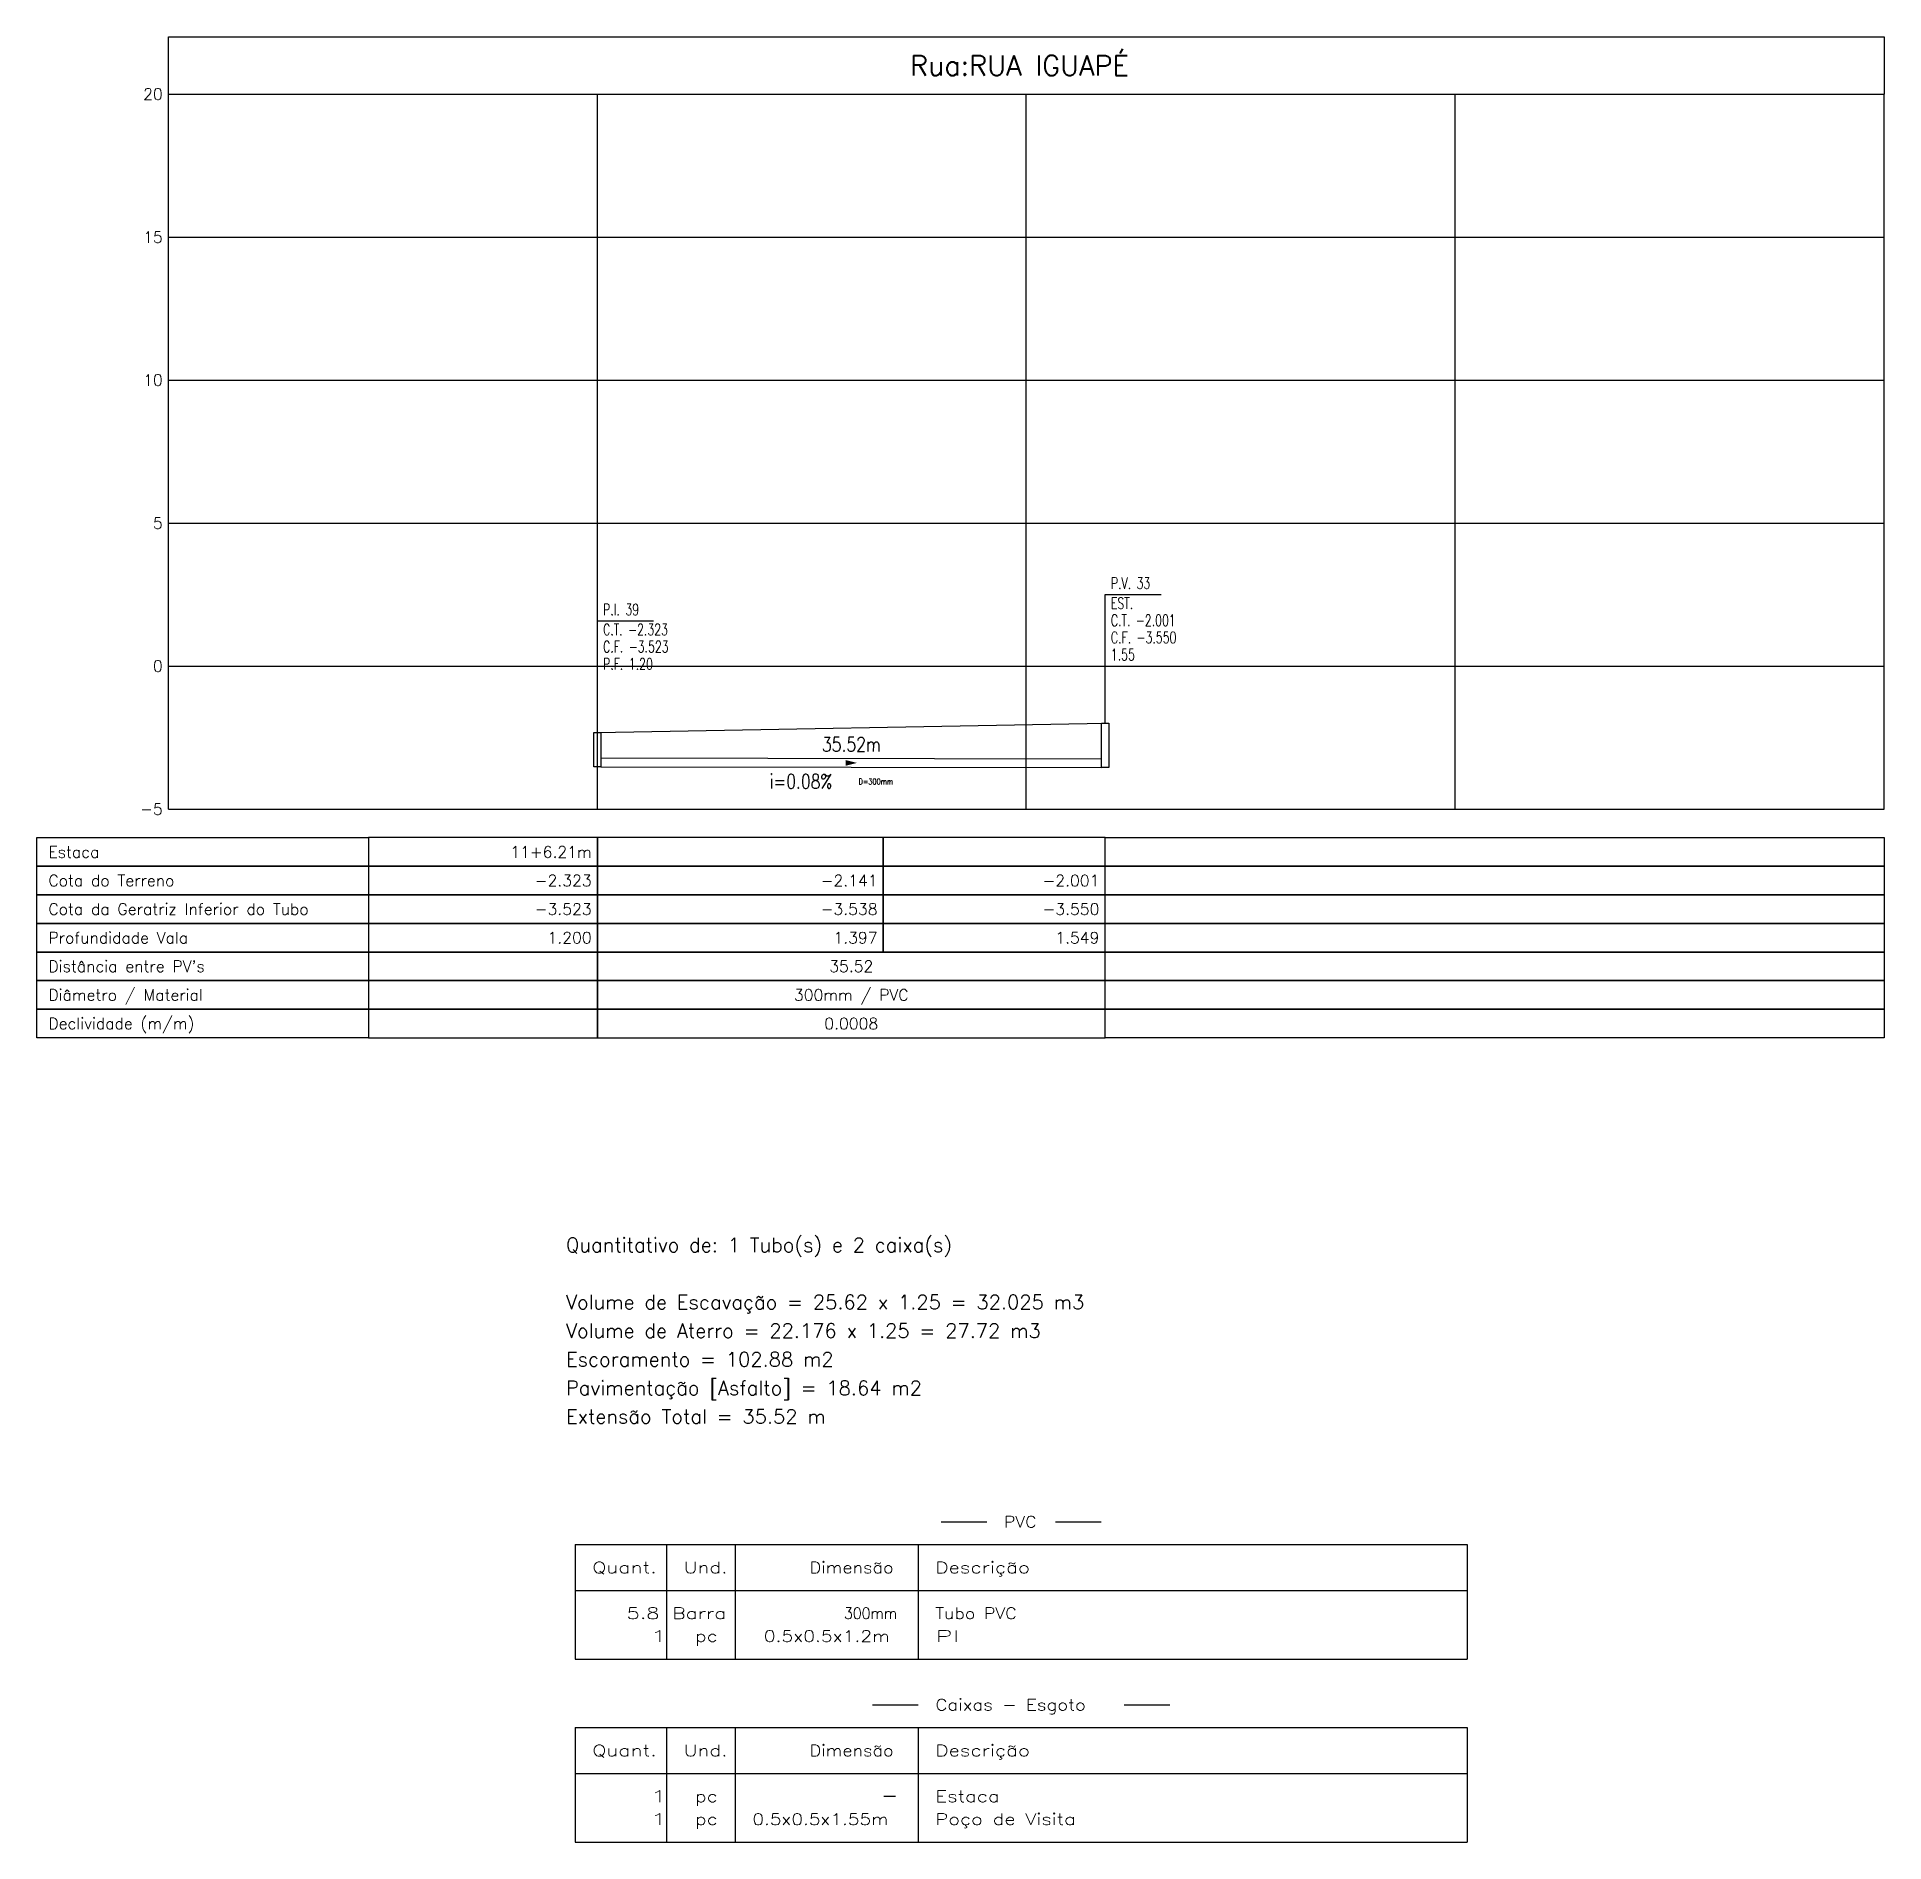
# Model space of a CAD drawing. Extents: x -6997814 to 14282083, y -16 to 289481930.
# Drawn here: x 363516.1 to 363645.3, y 7351493.1 to 7351619.3 of the extents above; entities that cross this region are included whole.
import ezdxf
from ezdxf.enums import TextEntityAlignment as Align

# ---------------------------------------------------------------- set-up
doc = ezdxf.new("R2010")
doc.units = 0
doc.header["$LTSCALE"] = 6.5
for name, color, linetype in [('Layer1', 250, 'CONTINUOUS'), ('LISTAGEM_LINHA', 7, 'CONTINUOUS'), ('LISTAGEM_TEXTO', 7, 'CONTINUOUS'), ('PS_IND_COMPRIMENTO', 7, 'CONTINUOUS'), ('PS_IND_DIAMETRO', 7, 'CONTINUOUS'), ('PS_IND_FLUXO', 3, 'CONTINUOUS'), ('PS_IND_INCLINACAO', 7, 'CONTINUOUS'), ('PS_PERFIL_CAIXAS', 7, 'CONTINUOUS'), ('PS_PERFIL_COTA_LIN', 7, 'CONTINUOUS'), ('PS_PERFIL_COTA_TXT', 5, 'CONTINUOUS'), ('PS_PERFIL_GRADE', 8, 'CONTINUOUS'), ('PS_PERFIL_TERRENO', 3, 'CONTINUOUS'), ('PS_PERFIL_TITULOS', 5, 'CONTINUOUS'), ('PS_PERFIL_TUBO', 7, 'CONTINUOUS'), ('PS_PONTOS_IDENTIFICACAO_LIN', 7, 'CONTINUOUS'), ('PS_PONTOS_IDENTIFICACAO_TXT', 7, 'CONTINUOUS')]:
    doc.layers.add(name, color=color, linetype=linetype)
doc.styles.add('ROMANS', font='romans.shx')
doc.styles.get("Standard").update_dxf_attribs({"font": 'simplex.shx'})

msp = doc.modelspace()

# ---------------------------------------------------------------- texts
at = {"layer": 'Layer1', "color": 7, "lineweight": -2, "style": 'ROMANS'}
for s, p in [('Quantitativo de: 1 Tubo(s) e 2 caixa(s)', (363553.14124, 7351534.34267)), ('Volume de Escavação = 25.62 x 1.25 = 32.025 m3', (363553.14124, 7351530.34267)), ('Volume de Aterro = 22.176 x 1.25 = 27.72 m3', (363553.14124, 7351528.34267)), ('Escoramento = 102.88 m2', (363553.14124, 7351526.34267)), ('Pavimentação [Asfalto] = 18.64 m2', (363553.14124, 7351524.34267)), ('Extensão Total = 35.52 m', (363553.14124, 7351522.34267))]:
    msp.add_text(s, height=1, dxfattribs=at).set_placement(p)
at = {"layer": 'LISTAGEM_TEXTO', "lineweight": -2, "style": 'ROMANS'}
for s, width, p in [('PVC', 1.105263, (363583.78641, 7351515.08088)), ('Quant.', 1.298969, (363554.98641, 7351511.88088)), ('Und.', 1.272727, (363561.38641, 7351511.88088)), ('Dimensão', 1.135135, (363570.18641, 7351511.88088)), ('Descrição', 1.277027, (363578.98641, 7351511.88088)), ('5.8', 1.340426, (363557.38641, 7351508.68088)), ('Barra', 1.296296, (363560.58641, 7351508.68088)), ('300mm', 0.905172, (363572.58641, 7351508.68088)), ('Tubo PVC', 1.112583, (363578.98641, 7351508.68088)), ('1', 1.909091, (363558.98641, 7351507.08088)), ('pc', 1.235294, (363562.18641, 7351507.08088)), ('0.5x0.5x1.2m', 1.2, (363566.98641, 7351507.08088)), ('PI', 1.68, (363578.98641, 7351507.08088)), ('Caixas - Esgoto', 1.162362, (363578.98641, 7351502.28088)), ('Quant.', 1.298969, (363554.98641, 7351499.08088)), ('Und.', 1.272727, (363561.38641, 7351499.08088)), ('Dimensão', 1.135135, (363570.18641, 7351499.08088)), ('Descrição', 1.277027, (363578.98641, 7351499.08088)), ('1', 1.909091, (363558.98641, 7351495.88088)), ('pc', 1.235294, (363562.18641, 7351495.88088)), ('Estaca', 1.26, (363578.98641, 7351495.88088)), ('1', 1.909091, (363558.98641, 7351494.28088)), ('pc', 1.235294, (363562.18641, 7351494.28088)), ('0.5x0.5x1.55m', 1.186957, (363566.18641, 7351494.28088)), ('Poço de Visita', 1.25641, (363578.98641, 7351494.28088))]:
    msp.add_text(s, height=0.8, dxfattribs=dict(at, width=width)).set_placement(p)
at = {"layer": 'PS_IND_COMPRIMENTO', "lineweight": -2, "width": 0.8}
msp.add_text('35.52m', height=1, rotation=359.9103363, dxfattribs=at).set_placement((363573.10171, 7351569.85321), align=Align.MIDDLE_CENTER)
at = {"layer": 'PS_IND_DIAMETRO', "lineweight": -2, "width": 0.8}
msp.add_text('D=300mm', height=0.4, rotation=359.9103363, dxfattribs=at).set_placement((363574.81764, 7351567.25052), align=Align.MIDDLE_CENTER)
at = {"layer": 'PS_IND_INCLINACAO', "lineweight": -2, "width": 0.8}
msp.add_text('i=0.08%', height=1, rotation=359.9103363, dxfattribs=at).set_placement((363569.57765, 7351567.25872), align=Align.MIDDLE_CENTER)
at = {"layer": 'PS_PERFIL_COTA_TXT', "lineweight": -2}
for s, p in [('Estaca', (363516.94088, 7351562.32581)), ('Cota do Terreno', (363516.94088, 7351560.32581)), ('Cota da Geratriz Inferior do Tubo', (363516.94088, 7351558.32581)), ('Profundidade Vala', (363516.94088, 7351556.32581)), ("Distância entre PV's", (363516.94088, 7351554.32581)), ('Diâmetro / Material', (363516.94088, 7351552.32581)), ('Declividade (m/m)', (363516.94088, 7351550.32581))]:
    msp.add_text(s, height=0.8, dxfattribs=at).set_placement(p, align=Align.MIDDLE_LEFT)
for s, p in [('11+6.21m', (363554.94088, 7351562.32581)), ('-2.323', (363554.94088, 7351560.32581)), ('-2.141', (363574.94088, 7351560.32581)), ('-2.001', (363590.45847, 7351560.32581)), ('-3.523', (363554.94088, 7351558.32581)), ('-3.538', (363574.94088, 7351558.32581)), ('-3.550', (363590.45847, 7351558.32581)), ('1.200', (363554.94088, 7351556.32581)), ('1.397', (363574.94088, 7351556.32581)), ('1.549', (363590.45847, 7351556.32581))]:
    msp.add_text(s, height=0.8, dxfattribs=at).set_placement(p, align=Align.MIDDLE_RIGHT)
for s, p in [('35.52', (363573.09968, 7351554.32581)), ('300mm / PVC', (363573.09968, 7351552.32581)), ('0.0008', (363573.09968, 7351550.32581))]:
    msp.add_text(s, height=0.8, dxfattribs=at).set_placement(p, align=Align.MIDDLE_CENTER)
at = {"layer": 'PS_PERFIL_TITULOS', "lineweight": -2}
msp.add_text('Rua:RUA IGUAPÉ ', height=1.4, dxfattribs=at).set_placement((363585.34088, 7351617.32581), align=Align.MIDDLE_CENTER)
at = {"layer": 'PS_PONTOS_IDENTIFICACAO_TXT', "lineweight": -2, "width": 0.7}
for s, p in [('P.V. 33', (363591.25847, 7351580.72401)), ('P.I. 39', (363555.74088, 7351578.88061)), ('EST. ', (363591.25847, 7351579.32401)), ('C.T. -2.323', (363555.74088, 7351577.48061)), ('C.T. -2.001', (363591.25847, 7351578.12401)), ('C.F. -3.523', (363555.74088, 7351576.28061)), ('C.F. -3.550', (363591.25847, 7351576.92401)), ('P.F. 1.20', (363555.74088, 7351575.08061)), ('1.55', (363591.25847, 7351575.72401))]:
    msp.add_text(s, height=0.8, dxfattribs=at).set_placement(p)

# ---------------------------------------------------------------- blocks, each defined once
blk = doc.blocks.new('*U537')
at = {"layer": 'PS_PERFIL_GRADE', "linetype": 'Continuous', "lineweight": -2}
for p, q in [((0, 0), (0, 50)), ((0, 50), (120, 50)), ((30, 0), (30, 50)), ((60, 0), (60, 50)), ((90, 0), (90, 50)), ((120, 0), (120, 50)), ((0, 40), (120, 40)), ((0, 30), (120, 30)), ((0, 20), (120, 20)), ((0, 10), (120, 10)), ((0, 0), (120, 0))]:
    blk.add_line(p, q, dxfattribs=at)
blk.add_lwpolyline([(0, 50), (0, 54), (120, 54), (120, 50)], dxfattribs=at)
at = {"layer": 'PS_PERFIL_GRADE', "lineweight": -2}
for s, p in [('20', (-0.4, 50)), ('15', (-0.4, 40)), ('10', (-0.4, 30)), ('5', (-0.4, 20)), ('0', (-0.4, 10)), ('-5', (-0.4, 0))]:
    blk.add_text(s, height=0.8, dxfattribs=at).set_placement(p, align=Align.MIDDLE_RIGHT)

# ---------------------------------------------------------------- linework, layer by layer
at = {"layer": 'LISTAGEM_LINHA', "lineweight": -2}
for p, q in [((363579.38641, 7351515.48088), (363582.58641, 7351515.48088)), ((363587.38641, 7351515.48088), (363590.58641, 7351515.48088)), ((363553.78641, 7351513.88088), (363553.7864, 7351505.8809)), ((363553.78641, 7351513.88088), (363616.18641, 7351513.88088)), ((363560.18641, 7351513.88088), (363560.1864, 7351505.8809)), ((363564.98641, 7351513.88088), (363564.9864, 7351505.8809)), ((363577.78641, 7351513.88088), (363577.7864, 7351505.8809)), ((363616.18641, 7351513.88088), (363616.1864, 7351505.8809)), ((363553.78641, 7351510.68088), (363616.18641, 7351510.68088)), ((363553.78641, 7351505.88088), (363616.18641, 7351505.88088)), ((363574.58641, 7351502.68088), (363577.78641, 7351502.68088)), ((363592.18641, 7351502.68088), (363595.38641, 7351502.68088)), ((363553.78641, 7351501.08088), (363553.7864, 7351493.0809)), ((363553.78641, 7351501.08088), (363616.18641, 7351501.08088)), ((363560.18641, 7351501.08088), (363560.1864, 7351493.0809)), ((363564.98641, 7351501.08088), (363564.9864, 7351493.0809)), ((363577.78641, 7351501.08088), (363577.7864, 7351493.0809)), ((363616.18641, 7351501.08088), (363616.1864, 7351493.0809)), ((363553.78641, 7351497.88088), (363616.18641, 7351497.88088)), ((363575.38641, 7351496.28088), (363576.18641, 7351496.28088)), ((363553.78641, 7351493.08088), (363616.18641, 7351493.08088))]:
    msp.add_line(p, q, dxfattribs=at)
at = {"layer": 'PS_IND_FLUXO', "lineweight": -2}
msp.add_lwpolyline([(363572.69968, 7351568.55384, 0.4, 0, 0), (363573.49968, 7351568.55259, 0, 0, 0)], format="xyseb", dxfattribs=at)
at = {"layer": 'PS_PERFIL_CAIXAS', "linetype": 'Continuous', "lineweight": -2}
for points in [[(363555.09088, 7351570.68061), (363555.59088, 7351570.68061), (363555.59088, 7351568.28061), (363555.09088, 7351568.28061)], [(363590.60847, 7351571.32401), (363591.10847, 7351571.32401), (363591.10847, 7351568.22581), (363590.60847, 7351568.22581)]]:
    msp.add_lwpolyline(points, close=True, dxfattribs=at)
at = {"layer": 'PS_PERFIL_COTA_LIN', "linetype": 'Continuous', "lineweight": -2}
for points in [[(363539.34088, 7351563.32581), (363539.34088, 7351561.32581), (363516.14088, 7351561.32581), (363516.14088, 7351563.32581)], [(363539.34088, 7351563.32581), (363539.34088, 7351561.32581), (363555.34088, 7351561.32581), (363555.34088, 7351563.32581)], [(363555.34088, 7351563.32581), (363555.34088, 7351561.32581), (363575.34088, 7351561.32581), (363575.34088, 7351563.32581)], [(363575.34088, 7351563.32581), (363575.34088, 7351561.32581), (363590.85847, 7351561.32581), (363590.85847, 7351563.32581)], [(363645.34088, 7351563.32581), (363645.34088, 7351561.32581), (363590.85847, 7351561.32581), (363590.85847, 7351563.32581)], [(363539.34088, 7351561.32581), (363539.34088, 7351559.32581), (363516.14088, 7351559.32581), (363516.14088, 7351561.32581)], [(363539.34088, 7351561.32581), (363539.34088, 7351559.32581), (363555.34088, 7351559.32581), (363555.34088, 7351561.32581)], [(363555.34088, 7351561.32581), (363555.34088, 7351559.32581), (363575.34088, 7351559.32581), (363575.34088, 7351561.32581)], [(363575.34088, 7351561.32581), (363575.34088, 7351559.32581), (363590.85847, 7351559.32581), (363590.85847, 7351561.32581)], [(363645.34088, 7351561.32581), (363645.34088, 7351559.32581), (363590.85847, 7351559.32581), (363590.85847, 7351561.32581)], [(363539.34088, 7351559.32581), (363539.34088, 7351557.32581), (363516.14088, 7351557.32581), (363516.14088, 7351559.32581)], [(363539.34088, 7351559.32581), (363539.34088, 7351557.32581), (363555.34088, 7351557.32581), (363555.34088, 7351559.32581)], [(363555.34088, 7351559.32581), (363555.34088, 7351557.32581), (363575.34088, 7351557.32581), (363575.34088, 7351559.32581)], [(363575.34088, 7351559.32581), (363575.34088, 7351557.32581), (363590.85847, 7351557.32581), (363590.85847, 7351559.32581)], [(363645.34088, 7351559.32581), (363645.34088, 7351557.32581), (363590.85847, 7351557.32581), (363590.85847, 7351559.32581)], [(363539.34088, 7351557.32581), (363539.34088, 7351555.32581), (363516.14088, 7351555.32581), (363516.14088, 7351557.32581)], [(363539.34088, 7351557.32581), (363539.34088, 7351555.32581), (363555.34088, 7351555.32581), (363555.34088, 7351557.32581)], [(363555.34088, 7351557.32581), (363555.34088, 7351555.32581), (363575.34088, 7351555.32581), (363575.34088, 7351557.32581)], [(363575.34088, 7351557.32581), (363575.34088, 7351555.32581), (363590.85847, 7351555.32581), (363590.85847, 7351557.32581)], [(363645.34088, 7351557.32581), (363645.34088, 7351555.32581), (363590.85847, 7351555.32581), (363590.85847, 7351557.32581)], [(363539.34088, 7351555.32581), (363539.34088, 7351553.32581), (363516.14088, 7351553.32581), (363516.14088, 7351555.32581)], [(363539.34088, 7351555.32581), (363539.34088, 7351553.32581), (363555.34088, 7351553.32581), (363555.34088, 7351555.32581)], [(363555.34088, 7351555.32581), (363555.34088, 7351553.32581), (363590.85847, 7351553.32581), (363590.85847, 7351555.32581)], [(363645.34088, 7351555.32581), (363645.34088, 7351553.32581), (363590.85847, 7351553.32581), (363590.85847, 7351555.32581)], [(363539.34088, 7351553.32581), (363539.34088, 7351551.32581), (363516.14088, 7351551.32581), (363516.14088, 7351553.32581)], [(363539.34088, 7351553.32581), (363539.34088, 7351551.32581), (363555.34088, 7351551.32581), (363555.34088, 7351553.32581)], [(363555.34088, 7351553.32581), (363555.34088, 7351551.32581), (363590.85847, 7351551.32581), (363590.85847, 7351553.32581)], [(363645.34088, 7351553.32581), (363645.34088, 7351551.32581), (363590.85847, 7351551.32581), (363590.85847, 7351553.32581)], [(363539.34088, 7351551.32581), (363539.34088, 7351549.32581), (363516.14088, 7351549.32581), (363516.14088, 7351551.32581)], [(363539.34088, 7351551.32581), (363539.34088, 7351549.32581), (363555.34088, 7351549.32581), (363555.34088, 7351551.32581)], [(363555.34088, 7351551.32581), (363555.34088, 7351549.32581), (363590.85847, 7351549.32581), (363590.85847, 7351551.32581)], [(363645.34088, 7351551.32581), (363645.34088, 7351549.32581), (363590.85847, 7351549.32581), (363590.85847, 7351551.32581)]]:
    msp.add_lwpolyline(points, close=True, dxfattribs=at)
for points in [[(363555.34088, 7351555.32581), (363575.34088, 7351555.32581)], [(363575.34088, 7351555.32581), (363590.85847, 7351555.32581)], [(363555.34088, 7351553.32581), (363575.34088, 7351553.32581)], [(363555.34088, 7351553.32581), (363575.34088, 7351553.32581)], [(363575.34088, 7351553.32581), (363590.85847, 7351553.32581)], [(363575.34088, 7351553.32581), (363590.85847, 7351553.32581)], [(363555.34088, 7351551.32581), (363575.34088, 7351551.32581)], [(363555.34088, 7351551.32581), (363575.34088, 7351551.32581)], [(363575.34088, 7351551.32581), (363590.85847, 7351551.32581)], [(363575.34088, 7351551.32581), (363590.85847, 7351551.32581)], [(363555.34088, 7351549.32581), (363575.34088, 7351549.32581)], [(363575.34088, 7351549.32581), (363590.85847, 7351549.32581)]]:
    msp.add_lwpolyline(points, dxfattribs=at)
at = {"layer": 'PS_PERFIL_TERRENO', "linetype": 'Continuous', "lineweight": -2}
msp.add_lwpolyline([(363555.34088, 7351570.68061), (363555.34088, 7351570.68061), (363555.34088, 7351570.68061), (363590.85847, 7351571.32401)], dxfattribs=at)
at = {"layer": 'PS_PERFIL_TUBO', "linetype": 'Continuous', "lineweight": -2}
msp.add_lwpolyline([(363555.59088, 7351568.28061), (363590.60847, 7351568.22581), (363590.60847, 7351568.82581), (363555.59088, 7351568.88061)], close=True, dxfattribs=at)
at = {"layer": 'PS_PONTOS_IDENTIFICACAO_LIN', "linetype": 'Continuous', "lineweight": -2}
for points in [[(363590.85847, 7351571.32401), (363590.85847, 7351580.32401), (363594.77847, 7351580.32401)], [(363555.34088, 7351570.68061), (363555.34088, 7351578.48061), (363559.26088, 7351578.48061)]]:
    msp.add_lwpolyline(points, dxfattribs=at)

# ---------------------------------------------------------------- block references
at = {"layer": 'PS_PERFIL_GRADE', "lineweight": -2}
msp.add_blockref('*U537', (363525.34088, 7351565.32581), dxfattribs=at)

msp.set_redraw_order([(e.dxf.handle, doc.entitydb.next_handle()) for e in msp.query("TEXT MTEXT ATTDEF DIMENSION ARC_DIMENSION")])  # texts and dimensions are drawn at this point

doc.saveas('drawing.dxf')
